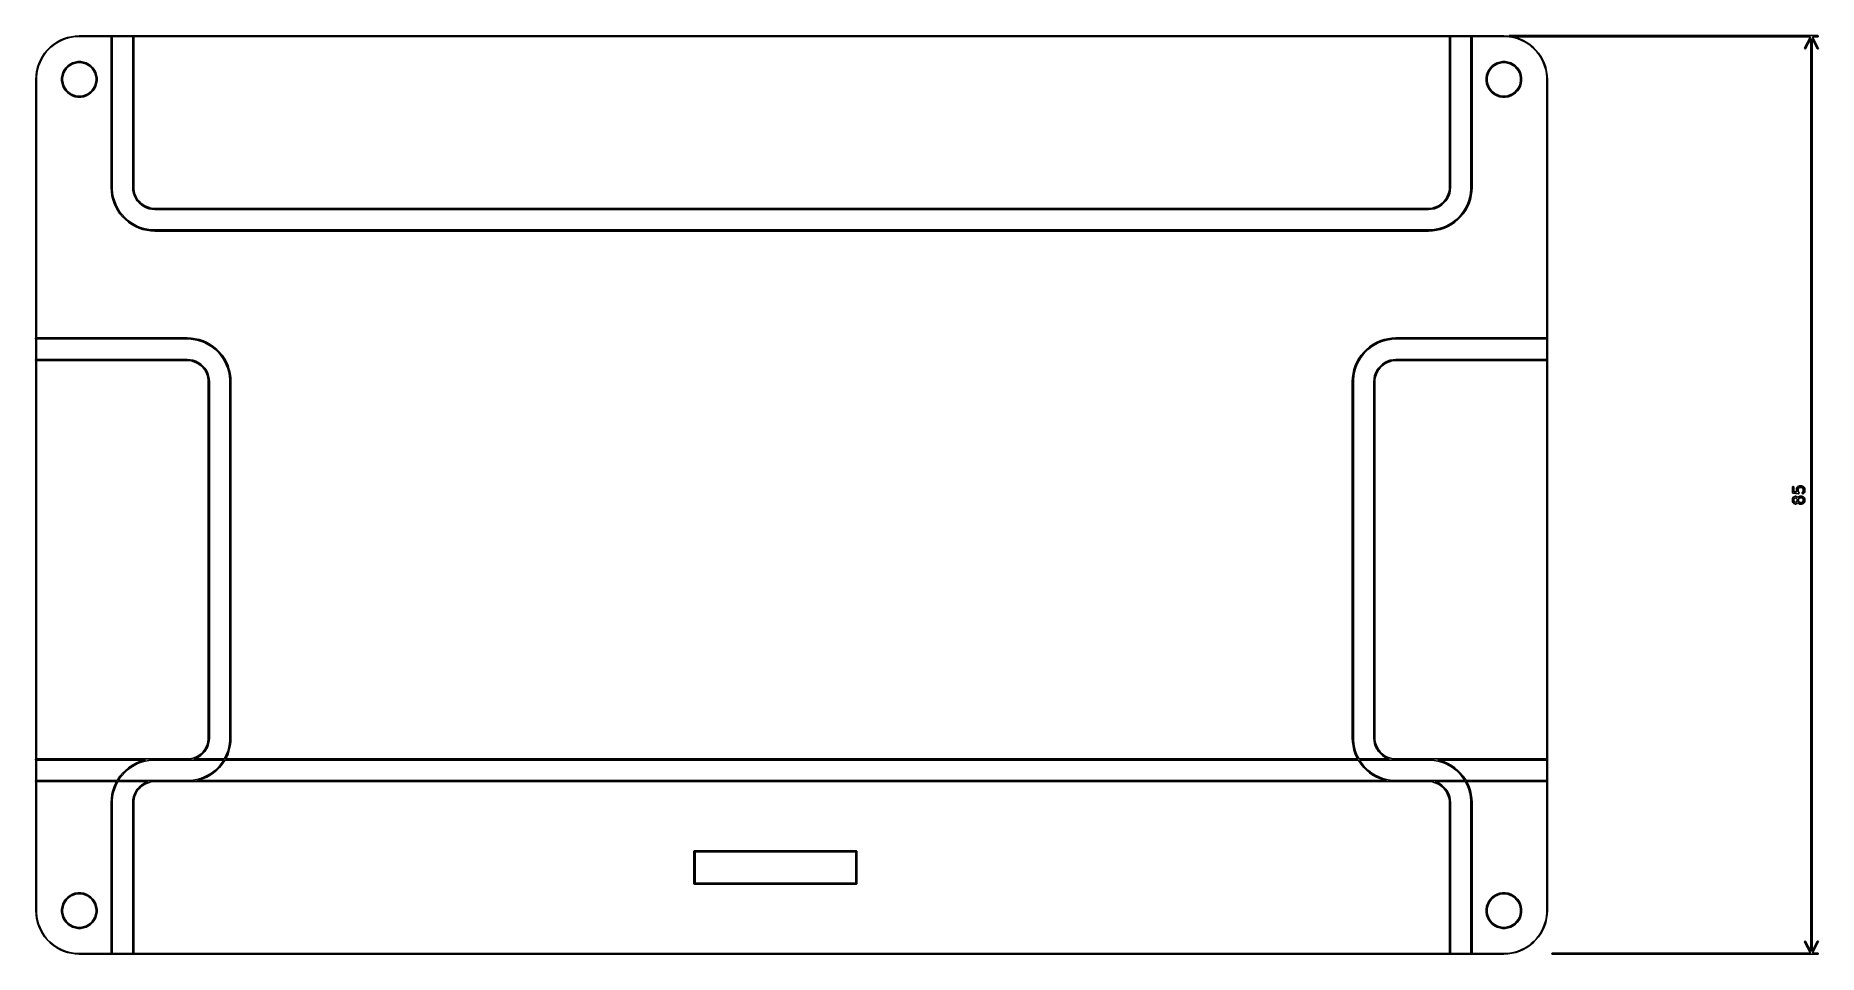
# Model space of a CAD drawing. Header units: inches. Extents: x 2.75 to 9.26, y -5.32 to -1.97.
import ezdxf

# ---------------------------------------------------------------- set-up
doc = ezdxf.new("R2010")
doc.units = ezdxf.units.IN
doc.header["$MEASUREMENT"] = 0
doc.layers.add('Edge.Cuts', color=254, linetype='CONTINUOUS', true_color=0xd0d2cd)
doc.layers.add('User.Drawings', color=9, linetype='CONTINUOUS', true_color=0xc2c2c2)

msp = doc.modelspace()

# ---------------------------------------------------------------- linework, layer by layer
at = {"layer": 'Edge.Cuts', "linetype": 'CONTINUOUS'}
for p, q in [((2.8026, -2.0152), (2.7929, -2.0259)), ((2.7963, -2.0192), (2.8066, -2.0089)), ((2.8133, -2.0055), (2.8026, -2.0152)), ((2.8066, -2.0089), (2.8179, -1.9995)), ((2.8248, -1.9967), (2.8133, -2.0055)), ((2.8179, -1.9995), (2.83, -1.9913)), ((2.8372, -1.9891), (2.8248, -1.9967)), ((2.83, -1.9913), (2.8428, -1.9841)), ((2.8501, -1.9827), (2.8372, -1.9891)), ((2.8428, -1.9841), (2.8561, -1.9782)), ((2.8636, -1.9774), (2.8501, -1.9827)), ((2.8561, -1.9782), (2.87, -1.9736)), ((2.8775, -1.9735), (2.8636, -1.9774)), ((2.87, -1.9736), (2.8843, -1.9702)), ((2.8917, -1.9708), (2.8775, -1.9735)), ((2.8843, -1.9702), (2.8988, -1.9682)), ((2.9062, -1.9695), (2.8917, -1.9708)), ((2.8988, -1.9682), (2.9134, -1.9675)), ((2.9134, -1.9695), (2.9062, -1.9695)), ((2.9134, -1.9675), (8.1102, -1.9675)), ((8.1102, -1.9695), (2.9134, -1.9695)), ((8.1102, -1.9675), (8.1249, -1.9682)), ((8.1175, -1.9695), (8.1102, -1.9695)), ((8.1319, -1.9708), (8.1175, -1.9695)), ((8.1249, -1.9682), (8.1394, -1.9702)), ((8.1461, -1.9735), (8.1319, -1.9708)), ((8.1394, -1.9702), (8.1536, -1.9736)), ((8.16, -1.9774), (8.1461, -1.9735)), ((8.1536, -1.9736), (8.1675, -1.9782)), ((8.1735, -1.9827), (8.16, -1.9774)), ((8.1675, -1.9782), (8.1809, -1.9841)), ((8.1865, -1.9891), (8.1735, -1.9827)), ((8.1809, -1.9841), (8.1937, -1.9913)), ((8.1988, -1.9967), (8.1865, -1.9891)), ((8.1937, -1.9913), (8.2057, -1.9995)), ((8.2103, -2.0055), (8.1988, -1.9967)), ((8.2057, -1.9995), (8.217, -2.0089)), ((8.221, -2.0152), (8.2103, -2.0055)), ((8.217, -2.0089), (8.2273, -2.0192)), ((8.2308, -2.0259), (8.221, -2.0152)), ((2.7648, -2.0762), (2.7609, -2.0901)), ((2.761, -2.0826), (2.7656, -2.0687)), ((2.7701, -2.0627), (2.7648, -2.0762)), ((2.7656, -2.0687), (2.7715, -2.0554)), ((2.7765, -2.0498), (2.7701, -2.0627)), ((2.7715, -2.0554), (2.7787, -2.0426)), ((2.7841, -2.0374), (2.7765, -2.0498)), ((2.7787, -2.0426), (2.7869, -2.0305)), ((2.7929, -2.0259), (2.7841, -2.0374)), ((2.7869, -2.0305), (2.7963, -2.0192)), ((2.864, -2.0838), (2.8712, -2.0766)), ((2.8736, -2.0794), (2.8668, -2.0862)), ((2.8712, -2.0766), (2.8794, -2.0706)), ((2.8814, -2.0738), (2.8736, -2.0794)), ((2.8794, -2.0706), (2.8885, -2.066)), ((2.89, -2.0694), (2.8814, -2.0738)), ((2.8885, -2.066), (2.8982, -2.0628)), ((2.8991, -2.0665), (2.89, -2.0694)), ((2.8982, -2.0628), (2.9083, -2.0612)), ((2.9086, -2.065), (2.8991, -2.0665)), ((2.9083, -2.0612), (2.9185, -2.0612)), ((2.9182, -2.065), (2.9086, -2.065)), ((2.9277, -2.0665), (2.9182, -2.065)), ((2.9185, -2.0612), (2.9286, -2.0628)), ((2.9368, -2.0694), (2.9277, -2.0665)), ((2.9286, -2.0628), (2.9382, -2.066)), ((2.9454, -2.0738), (2.9368, -2.0694)), ((2.9382, -2.066), (2.9473, -2.0706)), ((2.9531, -2.0794), (2.9454, -2.0738)), ((2.9473, -2.0706), (2.9556, -2.0766)), ((2.9599, -2.0862), (2.9531, -2.0794)), ((2.9556, -2.0766), (2.9628, -2.0838)), ((8.0608, -2.0838), (8.068, -2.0766)), ((8.0705, -2.0794), (8.0637, -2.0862)), ((8.068, -2.0766), (8.0763, -2.0706)), ((8.0783, -2.0738), (8.0705, -2.0794)), ((8.0763, -2.0706), (8.0854, -2.066)), ((8.0868, -2.0694), (8.0783, -2.0738)), ((8.0854, -2.066), (8.0951, -2.0628)), ((8.0959, -2.0665), (8.0868, -2.0694)), ((8.0951, -2.0628), (8.1051, -2.0612)), ((8.1054, -2.065), (8.0959, -2.0665)), ((8.1051, -2.0612), (8.1153, -2.0612)), ((8.115, -2.065), (8.1054, -2.065)), ((8.1245, -2.0665), (8.115, -2.065)), ((8.1153, -2.0612), (8.1254, -2.0628)), ((8.1337, -2.0694), (8.1245, -2.0665)), ((8.1254, -2.0628), (8.1351, -2.066)), ((8.1422, -2.0738), (8.1337, -2.0694)), ((8.1351, -2.066), (8.1442, -2.0706)), ((8.15, -2.0794), (8.1422, -2.0738)), ((8.1442, -2.0706), (8.1524, -2.0766)), ((8.1568, -2.0862), (8.15, -2.0794)), ((8.1524, -2.0766), (8.1596, -2.0838)), ((8.2273, -2.0192), (8.2367, -2.0305)), ((8.2395, -2.0374), (8.2308, -2.0259)), ((8.2367, -2.0305), (8.245, -2.0426)), ((8.2471, -2.0498), (8.2395, -2.0374)), ((8.245, -2.0426), (8.2521, -2.0554)), ((8.2536, -2.0627), (8.2471, -2.0498)), ((8.2521, -2.0554), (8.258, -2.0687)), ((8.2588, -2.0762), (8.2536, -2.0627)), ((8.258, -2.0687), (8.2627, -2.0826)), ((8.2627, -2.0901), (8.2588, -2.0762)), ((2.7549, -2.126), (2.7556, -2.1114)), ((2.7549, -5.1575), (2.7549, -2.126)), ((2.7556, -2.1114), (2.7576, -2.0969)), ((2.7582, -2.1043), (2.7569, -2.1187)), ((2.7569, -2.1187), (2.7569, -2.126)), ((2.7569, -2.126), (2.7569, -5.1575)), ((2.7576, -2.0969), (2.761, -2.0826)), ((2.7609, -2.0901), (2.7582, -2.1043)), ((2.8486, -2.1209), (2.8502, -2.1108)), ((2.8486, -2.1212), (2.8486, -2.1209)), ((2.8486, -2.1311), (2.8486, -2.1212)), ((2.8502, -2.1411), (2.8486, -2.1311)), ((2.8502, -2.1108), (2.8534, -2.1011)), ((2.8534, -2.1508), (2.8502, -2.1411)), ((2.8539, -2.1117), (2.8524, -2.1212)), ((2.8524, -2.1212), (2.8524, -2.1308)), ((2.8524, -2.1308), (2.8539, -2.1403)), ((2.8534, -2.1011), (2.858, -2.092)), ((2.8568, -2.1026), (2.8539, -2.1117)), ((2.8539, -2.1403), (2.8568, -2.1494)), ((2.8612, -2.094), (2.8568, -2.1026)), ((2.858, -2.092), (2.864, -2.0838)), ((2.8668, -2.0862), (2.8612, -2.094)), ((2.9656, -2.094), (2.9599, -2.0862)), ((2.9628, -2.0838), (2.9688, -2.092)), ((2.9699, -2.1026), (2.9656, -2.094)), ((2.9688, -2.092), (2.9734, -2.1011)), ((2.9729, -2.1117), (2.9699, -2.1026)), ((2.9699, -2.1494), (2.9729, -2.1403)), ((2.9744, -2.1212), (2.9729, -2.1117)), ((2.9729, -2.1403), (2.9744, -2.1308)), ((2.9734, -2.1011), (2.9766, -2.1108)), ((2.9766, -2.1411), (2.9734, -2.1508)), ((2.9744, -2.1308), (2.9744, -2.1212)), ((2.9766, -2.1108), (2.9781, -2.1209)), ((2.9781, -2.1311), (2.9766, -2.1411)), ((2.9781, -2.1209), (2.9781, -2.1311)), ((8.0455, -2.1209), (8.0471, -2.1108)), ((8.0455, -2.1212), (8.0455, -2.1209)), ((8.0455, -2.1311), (8.0455, -2.1212)), ((8.0471, -2.1411), (8.0455, -2.1311)), ((8.0471, -2.1108), (8.0502, -2.1011)), ((8.0502, -2.1508), (8.0471, -2.1411)), ((8.0507, -2.1117), (8.0492, -2.1212)), ((8.0492, -2.1212), (8.0492, -2.1308)), ((8.0492, -2.1308), (8.0507, -2.1403)), ((8.0502, -2.1011), (8.0548, -2.092)), ((8.0537, -2.1026), (8.0507, -2.1117)), ((8.0507, -2.1403), (8.0537, -2.1494)), ((8.058, -2.094), (8.0537, -2.1026)), ((8.0548, -2.092), (8.0608, -2.0838)), ((8.0637, -2.0862), (8.058, -2.094)), ((8.1624, -2.094), (8.1568, -2.0862)), ((8.1596, -2.0838), (8.1656, -2.092)), ((8.1668, -2.1026), (8.1624, -2.094)), ((8.1656, -2.092), (8.1703, -2.1011)), ((8.1698, -2.1117), (8.1668, -2.1026)), ((8.1668, -2.1494), (8.1698, -2.1403)), ((8.1713, -2.1212), (8.1698, -2.1117)), ((8.1698, -2.1403), (8.1713, -2.1308)), ((8.1703, -2.1011), (8.1734, -2.1108)), ((8.1734, -2.1411), (8.1703, -2.1508)), ((8.1713, -2.1308), (8.1713, -2.1212)), ((8.1734, -2.1108), (8.175, -2.1209)), ((8.175, -2.1311), (8.1734, -2.1411)), ((8.175, -2.1209), (8.175, -2.1311)), ((8.2627, -2.0826), (8.266, -2.0969)), ((8.2654, -2.1043), (8.2627, -2.0901)), ((8.2667, -2.1187), (8.2654, -2.1043)), ((8.266, -2.0969), (8.268, -2.1114)), ((8.2667, -2.126), (8.2667, -2.1187)), ((8.2667, -5.1575), (8.2667, -2.126)), ((8.268, -2.1114), (8.2687, -2.126)), ((8.2687, -2.126), (8.2687, -5.1575)), ((2.858, -2.1599), (2.8534, -2.1508)), ((2.8568, -2.1494), (2.8612, -2.158)), ((2.864, -2.1682), (2.858, -2.1599)), ((2.8612, -2.158), (2.8668, -2.1657)), ((2.8712, -2.1754), (2.864, -2.1682)), ((2.8668, -2.1657), (2.8736, -2.1725)), ((2.8794, -2.1814), (2.8712, -2.1754)), ((2.8736, -2.1725), (2.8814, -2.1782)), ((2.8885, -2.186), (2.8794, -2.1814)), ((2.8814, -2.1782), (2.89, -2.1825)), ((2.8982, -2.1892), (2.8885, -2.186)), ((2.89, -2.1825), (2.8991, -2.1855)), ((2.9083, -2.1907), (2.8982, -2.1892)), ((2.8991, -2.1855), (2.9086, -2.187)), ((2.9185, -2.1907), (2.9083, -2.1907)), ((2.9086, -2.187), (2.9182, -2.187)), ((2.9182, -2.187), (2.9277, -2.1855)), ((2.9286, -2.1892), (2.9185, -2.1907)), ((2.9277, -2.1855), (2.9368, -2.1825)), ((2.9382, -2.186), (2.9286, -2.1892)), ((2.9368, -2.1825), (2.9454, -2.1782)), ((2.9473, -2.1814), (2.9382, -2.186)), ((2.9454, -2.1782), (2.9531, -2.1725)), ((2.9556, -2.1754), (2.9473, -2.1814)), ((2.9531, -2.1725), (2.9599, -2.1657)), ((2.9628, -2.1682), (2.9556, -2.1754)), ((2.9599, -2.1657), (2.9656, -2.158)), ((2.9688, -2.1599), (2.9628, -2.1682)), ((2.9656, -2.158), (2.9699, -2.1494)), ((2.9734, -2.1508), (2.9688, -2.1599)), ((8.0548, -2.1599), (8.0502, -2.1508)), ((8.0537, -2.1494), (8.058, -2.158)), ((8.0608, -2.1682), (8.0548, -2.1599)), ((8.058, -2.158), (8.0637, -2.1657)), ((8.068, -2.1754), (8.0608, -2.1682)), ((8.0637, -2.1657), (8.0705, -2.1725)), ((8.0763, -2.1814), (8.068, -2.1754)), ((8.0705, -2.1725), (8.0783, -2.1782)), ((8.0854, -2.186), (8.0763, -2.1814)), ((8.0783, -2.1782), (8.0868, -2.1825)), ((8.0951, -2.1892), (8.0854, -2.186)), ((8.0868, -2.1825), (8.0959, -2.1855)), ((8.1051, -2.1907), (8.0951, -2.1892)), ((8.0959, -2.1855), (8.1054, -2.187)), ((8.1153, -2.1907), (8.1051, -2.1907)), ((8.1054, -2.187), (8.115, -2.187)), ((8.115, -2.187), (8.1245, -2.1855)), ((8.1254, -2.1892), (8.1153, -2.1907)), ((8.1245, -2.1855), (8.1337, -2.1825)), ((8.1351, -2.186), (8.1254, -2.1892)), ((8.1337, -2.1825), (8.1422, -2.1782)), ((8.1442, -2.1814), (8.1351, -2.186)), ((8.1422, -2.1782), (8.15, -2.1725)), ((8.1524, -2.1754), (8.1442, -2.1814)), ((8.15, -2.1725), (8.1568, -2.1657)), ((8.1596, -2.1682), (8.1524, -2.1754)), ((8.1568, -2.1657), (8.1624, -2.158)), ((8.1656, -2.1599), (8.1596, -2.1682)), ((8.1624, -2.158), (8.1668, -2.1494)), ((8.1703, -2.1508), (8.1656, -2.1599)), ((2.8502, -5.1423), (2.8534, -5.1326)), ((2.8534, -5.1326), (2.858, -5.1235)), ((2.8568, -5.1341), (2.8539, -5.1432)), ((2.8612, -5.1255), (2.8568, -5.1341)), ((2.858, -5.1235), (2.864, -5.1153)), ((2.8668, -5.1177), (2.8612, -5.1255)), ((2.864, -5.1153), (2.8712, -5.1081)), ((2.8736, -5.1109), (2.8668, -5.1177)), ((2.8712, -5.1081), (2.8794, -5.1021)), ((2.8814, -5.1053), (2.8736, -5.1109)), ((2.8794, -5.1021), (2.8885, -5.0975)), ((2.89, -5.1009), (2.8814, -5.1053)), ((2.8885, -5.0975), (2.8982, -5.0943)), ((2.8991, -5.098), (2.89, -5.1009)), ((2.8982, -5.0943), (2.9083, -5.0927)), ((2.9086, -5.0965), (2.8991, -5.098)), ((2.9083, -5.0927), (2.9185, -5.0927)), ((2.9182, -5.0965), (2.9086, -5.0965)), ((2.9277, -5.098), (2.9182, -5.0965)), ((2.9185, -5.0927), (2.9286, -5.0943)), ((2.9368, -5.1009), (2.9277, -5.098)), ((2.9286, -5.0943), (2.9382, -5.0975)), ((2.9454, -5.1053), (2.9368, -5.1009)), ((2.9382, -5.0975), (2.9473, -5.1021)), ((2.9531, -5.1109), (2.9454, -5.1053)), ((2.9473, -5.1021), (2.9556, -5.1081)), ((2.9599, -5.1177), (2.9531, -5.1109)), ((2.9556, -5.1081), (2.9628, -5.1153)), ((2.9656, -5.1255), (2.9599, -5.1177)), ((2.9628, -5.1153), (2.9688, -5.1235)), ((2.9699, -5.1341), (2.9656, -5.1255)), ((2.9688, -5.1235), (2.9734, -5.1326)), ((2.9729, -5.1432), (2.9699, -5.1341)), ((2.9734, -5.1326), (2.9766, -5.1423)), ((8.0471, -5.1423), (8.0502, -5.1326)), ((8.0502, -5.1326), (8.0548, -5.1235)), ((8.0537, -5.1341), (8.0507, -5.1432)), ((8.058, -5.1255), (8.0537, -5.1341)), ((8.0548, -5.1235), (8.0608, -5.1153)), ((8.0637, -5.1177), (8.058, -5.1255)), ((8.0608, -5.1153), (8.068, -5.1081)), ((8.0705, -5.1109), (8.0637, -5.1177)), ((8.068, -5.1081), (8.0763, -5.1021)), ((8.0783, -5.1053), (8.0705, -5.1109)), ((8.0763, -5.1021), (8.0854, -5.0975)), ((8.0868, -5.1009), (8.0783, -5.1053)), ((8.0854, -5.0975), (8.0951, -5.0943)), ((8.0959, -5.098), (8.0868, -5.1009)), ((8.0951, -5.0943), (8.1051, -5.0927)), ((8.1054, -5.0965), (8.0959, -5.098)), ((8.1051, -5.0927), (8.1153, -5.0927)), ((8.115, -5.0965), (8.1054, -5.0965)), ((8.1245, -5.098), (8.115, -5.0965)), ((8.1153, -5.0927), (8.1254, -5.0943)), ((8.1337, -5.1009), (8.1245, -5.098)), ((8.1254, -5.0943), (8.1351, -5.0975)), ((8.1422, -5.1053), (8.1337, -5.1009)), ((8.1351, -5.0975), (8.1442, -5.1021)), ((8.15, -5.1109), (8.1422, -5.1053)), ((8.1442, -5.1021), (8.1524, -5.1081)), ((8.1568, -5.1177), (8.15, -5.1109)), ((8.1524, -5.1081), (8.1596, -5.1153)), ((8.1624, -5.1255), (8.1568, -5.1177)), ((8.1596, -5.1153), (8.1656, -5.1235)), ((8.1668, -5.1341), (8.1624, -5.1255)), ((8.1656, -5.1235), (8.1703, -5.1326)), ((8.1698, -5.1432), (8.1668, -5.1341)), ((8.1703, -5.1326), (8.1734, -5.1423)), ((2.7556, -5.1721), (2.7549, -5.1575)), ((2.7576, -5.1866), (2.7556, -5.1721)), ((2.7569, -5.1575), (2.7569, -5.1647)), ((2.7569, -5.1647), (2.7582, -5.1791)), ((2.761, -5.2008), (2.7576, -5.1866)), ((2.7582, -5.1791), (2.7609, -5.1933)), ((2.7609, -5.1933), (2.7648, -5.2073)), ((2.7656, -5.2147), (2.761, -5.2008)), ((2.8486, -5.1524), (2.8502, -5.1423)), ((2.8486, -5.1527), (2.8486, -5.1524)), ((2.8486, -5.1626), (2.8486, -5.1527)), ((2.8502, -5.1726), (2.8486, -5.1626)), ((2.8534, -5.1823), (2.8502, -5.1726)), ((2.8539, -5.1432), (2.8524, -5.1527)), ((2.8524, -5.1527), (2.8524, -5.1623)), ((2.8524, -5.1623), (2.8539, -5.1718)), ((2.858, -5.1914), (2.8534, -5.1823)), ((2.8539, -5.1718), (2.8568, -5.1809)), ((2.8568, -5.1809), (2.8612, -5.1895)), ((2.864, -5.1997), (2.858, -5.1914)), ((2.8612, -5.1895), (2.8668, -5.1972)), ((2.8712, -5.2069), (2.864, -5.1997)), ((2.8668, -5.1972), (2.8736, -5.204)), ((2.9531, -5.204), (2.9599, -5.1972)), ((2.9628, -5.1997), (2.9556, -5.2069)), ((2.9599, -5.1972), (2.9656, -5.1895)), ((2.9688, -5.1914), (2.9628, -5.1997)), ((2.9656, -5.1895), (2.9699, -5.1809)), ((2.9734, -5.1823), (2.9688, -5.1914)), ((2.9699, -5.1809), (2.9729, -5.1718)), ((2.9744, -5.1527), (2.9729, -5.1432)), ((2.9729, -5.1718), (2.9744, -5.1623)), ((2.9766, -5.1726), (2.9734, -5.1823)), ((2.9744, -5.1623), (2.9744, -5.1527)), ((2.9766, -5.1423), (2.9781, -5.1524)), ((2.9781, -5.1626), (2.9766, -5.1726)), ((2.9781, -5.1524), (2.9781, -5.1626)), ((8.0455, -5.1524), (8.0471, -5.1423)), ((8.0455, -5.1527), (8.0455, -5.1524)), ((8.0455, -5.1626), (8.0455, -5.1527)), ((8.0471, -5.1726), (8.0455, -5.1626)), ((8.0502, -5.1823), (8.0471, -5.1726)), ((8.0507, -5.1432), (8.0492, -5.1527)), ((8.0492, -5.1527), (8.0492, -5.1623)), ((8.0492, -5.1623), (8.0507, -5.1718)), ((8.0548, -5.1914), (8.0502, -5.1823)), ((8.0507, -5.1718), (8.0537, -5.1809)), ((8.0537, -5.1809), (8.058, -5.1895)), ((8.0608, -5.1997), (8.0548, -5.1914)), ((8.058, -5.1895), (8.0637, -5.1972)), ((8.068, -5.2069), (8.0608, -5.1997)), ((8.0637, -5.1972), (8.0705, -5.204)), ((8.15, -5.204), (8.1568, -5.1972)), ((8.1596, -5.1997), (8.1524, -5.2069)), ((8.1568, -5.1972), (8.1624, -5.1895)), ((8.1656, -5.1914), (8.1596, -5.1997)), ((8.1624, -5.1895), (8.1668, -5.1809)), ((8.1703, -5.1823), (8.1656, -5.1914)), ((8.1668, -5.1809), (8.1698, -5.1718)), ((8.1713, -5.1527), (8.1698, -5.1432)), ((8.1698, -5.1718), (8.1713, -5.1623)), ((8.1734, -5.1726), (8.1703, -5.1823)), ((8.1713, -5.1623), (8.1713, -5.1527)), ((8.1734, -5.1423), (8.175, -5.1524)), ((8.175, -5.1626), (8.1734, -5.1726)), ((8.175, -5.1524), (8.175, -5.1626)), ((8.2627, -5.2008), (8.258, -5.2147)), ((8.2588, -5.2073), (8.2627, -5.1933)), ((8.2627, -5.1933), (8.2654, -5.1791)), ((8.266, -5.1866), (8.2627, -5.2008)), ((8.2654, -5.1791), (8.2667, -5.1647)), ((8.268, -5.1721), (8.266, -5.1866)), ((8.2667, -5.1647), (8.2667, -5.1575)), ((8.2687, -5.1575), (8.268, -5.1721)), ((2.7648, -5.2073), (2.7701, -5.2208)), ((2.7715, -5.2281), (2.7656, -5.2147)), ((2.7701, -5.2208), (2.7765, -5.2337)), ((2.7787, -5.2409), (2.7715, -5.2281)), ((2.7765, -5.2337), (2.7841, -5.246)), ((2.7869, -5.253), (2.7787, -5.2409)), ((2.7841, -5.246), (2.7929, -5.2576)), ((2.7963, -5.2642), (2.7869, -5.253)), ((2.7929, -5.2576), (2.8026, -5.2683)), ((2.8066, -5.2746), (2.7963, -5.2642)), ((2.8794, -5.2129), (2.8712, -5.2069)), ((2.8736, -5.204), (2.8814, -5.2097)), ((2.8885, -5.2175), (2.8794, -5.2129)), ((2.8814, -5.2097), (2.89, -5.214)), ((2.8982, -5.2206), (2.8885, -5.2175)), ((2.89, -5.214), (2.8991, -5.217)), ((2.9083, -5.2222), (2.8982, -5.2206)), ((2.8991, -5.217), (2.9086, -5.2185)), ((2.9185, -5.2222), (2.9083, -5.2222)), ((2.9086, -5.2185), (2.9182, -5.2185)), ((2.9182, -5.2185), (2.9277, -5.217)), ((2.9286, -5.2206), (2.9185, -5.2222)), ((2.9277, -5.217), (2.9368, -5.214)), ((2.9382, -5.2175), (2.9286, -5.2206)), ((2.9368, -5.214), (2.9454, -5.2097)), ((2.9473, -5.2129), (2.9382, -5.2175)), ((2.9454, -5.2097), (2.9531, -5.204)), ((2.9556, -5.2069), (2.9473, -5.2129)), ((8.0763, -5.2129), (8.068, -5.2069)), ((8.0705, -5.204), (8.0783, -5.2097)), ((8.0854, -5.2175), (8.0763, -5.2129)), ((8.0783, -5.2097), (8.0868, -5.214)), ((8.0951, -5.2206), (8.0854, -5.2175)), ((8.0868, -5.214), (8.0959, -5.217)), ((8.1051, -5.2222), (8.0951, -5.2206)), ((8.0959, -5.217), (8.1054, -5.2185)), ((8.1153, -5.2222), (8.1051, -5.2222)), ((8.1054, -5.2185), (8.115, -5.2185)), ((8.115, -5.2185), (8.1245, -5.217)), ((8.1254, -5.2206), (8.1153, -5.2222)), ((8.1245, -5.217), (8.1337, -5.214)), ((8.1351, -5.2175), (8.1254, -5.2206)), ((8.1337, -5.214), (8.1422, -5.2097)), ((8.1442, -5.2129), (8.1351, -5.2175)), ((8.1422, -5.2097), (8.15, -5.204)), ((8.1524, -5.2069), (8.1442, -5.2129)), ((8.2273, -5.2642), (8.217, -5.2746)), ((8.221, -5.2683), (8.2308, -5.2576)), ((8.2367, -5.253), (8.2273, -5.2642)), ((8.2308, -5.2576), (8.2395, -5.246)), ((8.245, -5.2409), (8.2367, -5.253)), ((8.2395, -5.246), (8.2471, -5.2337)), ((8.2521, -5.2281), (8.245, -5.2409)), ((8.2471, -5.2337), (8.2536, -5.2208)), ((8.258, -5.2147), (8.2521, -5.2281)), ((8.2536, -5.2208), (8.2588, -5.2073)), ((2.8026, -5.2683), (2.8133, -5.278)), ((2.8179, -5.2839), (2.8066, -5.2746)), ((2.8133, -5.278), (2.8248, -5.2867)), ((2.83, -5.2922), (2.8179, -5.2839)), ((2.8248, -5.2867), (2.8372, -5.2943)), ((2.8428, -5.2993), (2.83, -5.2922)), ((2.8372, -5.2943), (2.8501, -5.3008)), ((2.8561, -5.3052), (2.8428, -5.2993)), ((2.8501, -5.3008), (2.8636, -5.306)), ((2.87, -5.3099), (2.8561, -5.3052)), ((2.8636, -5.306), (2.8775, -5.31)), ((2.8843, -5.3132), (2.87, -5.3099)), ((2.8775, -5.31), (2.8917, -5.3126)), ((2.8988, -5.3153), (2.8843, -5.3132)), ((2.8917, -5.3126), (2.9062, -5.314)), ((2.9134, -5.3159), (2.8988, -5.3153)), ((2.9062, -5.314), (2.9134, -5.314)), ((2.9134, -5.314), (8.1102, -5.314)), ((8.1102, -5.3159), (2.9134, -5.3159)), ((8.1102, -5.314), (8.1175, -5.314)), ((8.1249, -5.3153), (8.1102, -5.3159)), ((8.1175, -5.314), (8.1319, -5.3126)), ((8.1394, -5.3132), (8.1249, -5.3153)), ((8.1319, -5.3126), (8.1461, -5.31)), ((8.1536, -5.3099), (8.1394, -5.3132)), ((8.1461, -5.31), (8.16, -5.306)), ((8.1675, -5.3052), (8.1536, -5.3099)), ((8.16, -5.306), (8.1735, -5.3008)), ((8.1809, -5.2993), (8.1675, -5.3052)), ((8.1735, -5.3008), (8.1865, -5.2943)), ((8.1937, -5.2922), (8.1809, -5.2993)), ((8.1865, -5.2943), (8.1988, -5.2867)), ((8.2057, -5.2839), (8.1937, -5.2922)), ((8.1988, -5.2867), (8.2103, -5.278)), ((8.217, -5.2746), (8.2057, -5.2839)), ((8.2103, -5.278), (8.221, -5.2683))]:
    msp.add_line(p, q, dxfattribs=at)
at = {"layer": 'User.Drawings', "linetype": 'CONTINUOUS'}
for p, q in [((3.0295, -1.9685), (3.0297, -1.9678)), ((3.0295, -2.5197), (3.0295, -1.9685)), ((3.0297, -1.9678), (3.0307, -1.9667)), ((3.0307, -1.9667), (3.0322, -1.9667)), ((3.0322, -1.9667), (3.0333, -1.9678)), ((3.0333, -1.9678), (3.0335, -1.9685)), ((3.0335, -1.9685), (3.0335, -2.5197)), ((3.1083, -1.9685), (3.1084, -1.9678)), ((3.1083, -2.5197), (3.1083, -1.9685)), ((3.1084, -1.9678), (3.1095, -1.9667)), ((3.1095, -1.9667), (3.111, -1.9667)), ((3.111, -1.9667), (3.1121, -1.9678)), ((3.1121, -1.9678), (3.1122, -1.9685)), ((3.1122, -1.9685), (3.1122, -2.5197)), ((7.9114, -1.9685), (7.9116, -1.9678)), ((7.9114, -2.5197), (7.9114, -1.9685)), ((7.9116, -1.9678), (7.9126, -1.9667)), ((7.9126, -1.9667), (7.9141, -1.9667)), ((7.9141, -1.9667), (7.9152, -1.9678)), ((7.9152, -1.9678), (7.9154, -1.9685)), ((7.9154, -1.9685), (7.9154, -2.5197)), ((7.9902, -1.9685), (7.9903, -1.9678)), ((7.9902, -2.5197), (7.9902, -1.9685)), ((7.9903, -1.9678), (7.9914, -1.9667)), ((7.9914, -1.9667), (7.9929, -1.9667)), ((7.9929, -1.9667), (7.9939, -1.9678)), ((7.9939, -1.9678), (7.9941, -1.9685)), ((7.9941, -1.9685), (7.9941, -2.5197)), ((8.1281, -1.9678), (8.1292, -1.9667)), ((8.1281, -1.9693), (8.1281, -1.9678)), ((8.1292, -1.9703), (8.1281, -1.9693)), ((8.1292, -1.9667), (8.1299, -1.9665)), ((8.1299, -1.9705), (8.1292, -1.9703)), ((8.1299, -1.9665), (9.2554, -1.9665)), ((9.229, -1.9705), (8.1299, -1.9705)), ((9.2072, -2.0127), (9.2074, -2.0119)), ((9.2077, -2.0141), (9.2072, -2.0127)), ((9.2074, -2.0119), (9.229, -1.9705)), ((9.209, -2.0148), (9.2077, -2.0141)), ((9.2105, -2.0144), (9.209, -2.0148)), ((9.2109, -2.0138), (9.2105, -2.0144)), ((9.2303, -1.9765), (9.2109, -2.0138)), ((9.2303, -5.3069), (9.2303, -1.9765)), ((9.2536, -2.0138), (9.2343, -1.9765)), ((9.2343, -1.9765), (9.2343, -5.3069)), ((9.2554, -1.9705), (9.2355, -1.9705)), ((9.2355, -1.9705), (9.2571, -2.0119)), ((9.2541, -2.0144), (9.2536, -2.0138)), ((9.2555, -2.0148), (9.2541, -2.0144)), ((9.2554, -1.9665), (9.2561, -1.9667)), ((9.2561, -1.9703), (9.2554, -1.9705)), ((9.2569, -2.0141), (9.2555, -2.0148)), ((9.2561, -1.9667), (9.2572, -1.9678)), ((9.2572, -1.9693), (9.2561, -1.9703)), ((9.2573, -2.0127), (9.2569, -2.0141)), ((9.2571, -2.0119), (9.2573, -2.0127)), ((9.2572, -1.9678), (9.2572, -1.9693)), ((3.0302, -2.5344), (3.0295, -2.5197)), ((3.0322, -2.549), (3.0302, -2.5344)), ((3.0335, -2.5197), (3.0335, -2.5269)), ((3.0335, -2.5269), (3.0348, -2.5412)), ((3.109, -2.5302), (3.1083, -2.5197)), ((3.111, -2.5406), (3.109, -2.5302)), ((3.1122, -2.5197), (3.1122, -2.5247)), ((3.1122, -2.5247), (3.1135, -2.5347)), ((3.1135, -2.5347), (3.1161, -2.5444)), ((7.9075, -2.5444), (7.9101, -2.5347)), ((7.9101, -2.5347), (7.9114, -2.5247)), ((7.9114, -2.5247), (7.9114, -2.5197)), ((7.9114, -2.5197), (7.9114, -2.5197)), ((7.9147, -2.5302), (7.9126, -2.5406)), ((7.9154, -2.5197), (7.9147, -2.5302)), ((7.9154, -2.5197), (7.9154, -2.5197)), ((7.9888, -2.5412), (7.9902, -2.5269)), ((7.9902, -2.5269), (7.9902, -2.5197)), ((7.9934, -2.5344), (7.9914, -2.549)), ((7.9941, -2.5197), (7.9934, -2.5344)), ((3.0356, -2.5633), (3.0322, -2.549)), ((3.0348, -2.5412), (3.0374, -2.5553)), ((3.0403, -2.5773), (3.0356, -2.5633)), ((3.0374, -2.5553), (3.0414, -2.5692)), ((3.0462, -2.5908), (3.0403, -2.5773)), ((3.0414, -2.5692), (3.0466, -2.5826)), ((3.0534, -2.6036), (3.0462, -2.5908)), ((3.0466, -2.5826), (3.053, -2.5954)), ((3.053, -2.5954), (3.0605, -2.6077)), ((3.1144, -2.5506), (3.111, -2.5406)), ((3.1191, -2.56), (3.1144, -2.5506)), ((3.1161, -2.5444), (3.12, -2.5537)), ((3.1249, -2.5688), (3.1191, -2.56)), ((3.12, -2.5537), (3.125, -2.5624)), ((3.1319, -2.5768), (3.1249, -2.5688)), ((3.125, -2.5624), (3.1311, -2.5704)), ((3.1311, -2.5704), (3.1382, -2.5775)), ((3.1398, -2.5837), (3.1319, -2.5768)), ((3.1382, -2.5775), (3.1462, -2.5837)), ((3.1486, -2.5896), (3.1398, -2.5837)), ((3.1462, -2.5837), (3.1549, -2.5887)), ((3.1581, -2.5943), (3.1486, -2.5896)), ((3.1549, -2.5887), (3.1642, -2.5925)), ((3.1681, -2.5976), (3.1581, -2.5943)), ((3.1642, -2.5925), (3.174, -2.5951)), ((3.1784, -2.5997), (3.1681, -2.5976)), ((3.174, -2.5951), (3.1839, -2.5965)), ((3.189, -2.6004), (3.1784, -2.5997)), ((3.1839, -2.5965), (3.189, -2.5965)), ((3.189, -2.5965), (7.8346, -2.5965)), ((7.8346, -2.6004), (3.189, -2.6004)), ((7.8346, -2.5965), (7.8397, -2.5965)), ((7.8452, -2.5997), (7.8346, -2.6004)), ((7.8397, -2.5965), (7.8497, -2.5951)), ((7.8555, -2.5976), (7.8452, -2.5997)), ((7.8497, -2.5951), (7.8594, -2.5925)), ((7.8655, -2.5943), (7.8555, -2.5976)), ((7.8594, -2.5925), (7.8687, -2.5887)), ((7.875, -2.5896), (7.8655, -2.5943)), ((7.8687, -2.5887), (7.8774, -2.5837)), ((7.8838, -2.5837), (7.875, -2.5896)), ((7.8774, -2.5837), (7.8854, -2.5775)), ((7.8917, -2.5768), (7.8838, -2.5837)), ((7.8854, -2.5775), (7.8925, -2.5704)), ((7.8987, -2.5688), (7.8917, -2.5768)), ((7.8925, -2.5704), (7.8986, -2.5624)), ((7.8986, -2.5624), (7.9036, -2.5537)), ((7.9045, -2.56), (7.8987, -2.5688)), ((7.9036, -2.5537), (7.9075, -2.5444)), ((7.9092, -2.5506), (7.9045, -2.56)), ((7.9126, -2.5406), (7.9092, -2.5506)), ((7.9631, -2.6077), (7.9706, -2.5954)), ((7.9774, -2.5908), (7.9702, -2.6036)), ((7.9706, -2.5954), (7.9771, -2.5826)), ((7.9771, -2.5826), (7.9823, -2.5692)), ((7.9833, -2.5773), (7.9774, -2.5908)), ((7.9823, -2.5692), (7.9862, -2.5553)), ((7.988, -2.5633), (7.9833, -2.5773)), ((7.9862, -2.5553), (7.9888, -2.5412)), ((7.9914, -2.549), (7.988, -2.5633)), ((3.0617, -2.6158), (3.0534, -2.6036)), ((3.0605, -2.6077), (3.0692, -2.6191)), ((3.0711, -2.6271), (3.0617, -2.6158)), ((3.0692, -2.6191), (3.0789, -2.6298)), ((3.0816, -2.6375), (3.0711, -2.6271)), ((3.0789, -2.6298), (3.0895, -2.6395)), ((3.0929, -2.6469), (3.0816, -2.6375)), ((3.0895, -2.6395), (3.101, -2.6481)), ((3.105, -2.6553), (3.0929, -2.6469)), ((3.101, -2.6481), (3.1132, -2.6557)), ((3.1179, -2.6624), (3.105, -2.6553)), ((3.1132, -2.6557), (3.1261, -2.6621)), ((3.1314, -2.6684), (3.1179, -2.6624)), ((3.1261, -2.6621), (3.1395, -2.6673)), ((7.8841, -2.6673), (7.8975, -2.6621)), ((7.9057, -2.6624), (7.8922, -2.6684)), ((7.8975, -2.6621), (7.9104, -2.6557)), ((7.9186, -2.6553), (7.9057, -2.6624)), ((7.9104, -2.6557), (7.9226, -2.6481)), ((7.9307, -2.6469), (7.9186, -2.6553)), ((7.9226, -2.6481), (7.9341, -2.6395)), ((7.9421, -2.6375), (7.9307, -2.6469)), ((7.9341, -2.6395), (7.9447, -2.6298)), ((7.9525, -2.6271), (7.9421, -2.6375)), ((7.9447, -2.6298), (7.9544, -2.6191)), ((7.9619, -2.6158), (7.9525, -2.6271)), ((7.9544, -2.6191), (7.9631, -2.6077)), ((7.9702, -2.6036), (7.9619, -2.6158)), ((3.1453, -2.673), (3.1314, -2.6684)), ((3.1395, -2.6673), (3.1533, -2.6712)), ((3.1597, -2.6764), (3.1453, -2.673)), ((3.1533, -2.6712), (3.1675, -2.6739)), ((3.1743, -2.6785), (3.1597, -2.6764)), ((3.1675, -2.6739), (3.1818, -2.6752)), ((3.189, -2.6791), (3.1743, -2.6785)), ((3.1818, -2.6752), (3.189, -2.6752)), ((3.189, -2.6752), (7.8346, -2.6752)), ((7.8346, -2.6791), (3.189, -2.6791)), ((7.8346, -2.6752), (7.8418, -2.6752)), ((7.8494, -2.6785), (7.8346, -2.6791)), ((7.8418, -2.6752), (7.8562, -2.6739)), ((7.8639, -2.6764), (7.8494, -2.6785)), ((7.8562, -2.6739), (7.8703, -2.6712)), ((7.8783, -2.673), (7.8639, -2.6764)), ((7.8703, -2.6712), (7.8841, -2.6673)), ((7.8922, -2.6684), (7.8783, -2.673)), ((2.7541, -3.0701), (2.7552, -3.069)), ((2.7541, -3.0716), (2.7541, -3.0701)), ((2.7552, -3.0727), (2.7541, -3.0716)), ((2.7552, -3.069), (2.7559, -3.0689)), ((2.7559, -3.0728), (2.7552, -3.0727)), ((2.7559, -3.0689), (3.3071, -3.0689)), ((3.3071, -3.0728), (2.7559, -3.0728)), ((3.3071, -3.0689), (3.3218, -3.0696)), ((3.3143, -3.0728), (3.3071, -3.0728)), ((3.3286, -3.0742), (3.3143, -3.0728)), ((3.3218, -3.0696), (3.3364, -3.0716)), ((3.3427, -3.0768), (3.3286, -3.0742)), ((3.3364, -3.0716), (3.3507, -3.075)), ((3.3566, -3.0807), (3.3427, -3.0768)), ((3.3507, -3.075), (3.3647, -3.0797)), ((3.37, -3.0859), (3.3566, -3.0807)), ((3.3647, -3.0797), (3.3782, -3.0856)), ((3.3828, -3.0923), (3.37, -3.0859)), ((3.3782, -3.0856), (3.391, -3.0928)), ((3.3951, -3.0999), (3.3828, -3.0923)), ((3.391, -3.0928), (3.4032, -3.1011)), ((3.4065, -3.1086), (3.3951, -3.0999)), ((3.4032, -3.1011), (3.4145, -3.1105)), ((3.4172, -3.1183), (3.4065, -3.1086)), ((3.4145, -3.1105), (3.4249, -3.1209)), ((3.4269, -3.1289), (3.4172, -3.1183)), ((3.4249, -3.1209), (3.4343, -3.1323)), ((7.5893, -3.1323), (7.5987, -3.1209)), ((7.6065, -3.1183), (7.5968, -3.1289)), ((7.5987, -3.1209), (7.6091, -3.1105)), ((7.6171, -3.1086), (7.6065, -3.1183)), ((7.6091, -3.1105), (7.6204, -3.1011)), ((7.6286, -3.0999), (7.6171, -3.1086)), ((7.6204, -3.1011), (7.6326, -3.0928)), ((7.6408, -3.0923), (7.6286, -3.0999)), ((7.6326, -3.0928), (7.6455, -3.0856)), ((7.6537, -3.0859), (7.6408, -3.0923)), ((7.6455, -3.0856), (7.6589, -3.0797)), ((7.6671, -3.0807), (7.6537, -3.0859)), ((7.6589, -3.0797), (7.6729, -3.075)), ((7.6809, -3.0768), (7.6671, -3.0807)), ((7.6729, -3.075), (7.6872, -3.0716)), ((7.695, -3.0742), (7.6809, -3.0768)), ((7.6872, -3.0716), (7.7018, -3.0696)), ((7.7093, -3.0728), (7.695, -3.0742)), ((7.7018, -3.0696), (7.7165, -3.0689)), ((7.7165, -3.0728), (7.7093, -3.0728)), ((7.7165, -3.0689), (8.2677, -3.0689)), ((8.2677, -3.0728), (7.7165, -3.0728)), ((8.2677, -3.0689), (8.2685, -3.069)), ((8.2685, -3.0727), (8.2677, -3.0728)), ((8.2685, -3.069), (8.2695, -3.0701)), ((8.2695, -3.0716), (8.2685, -3.0727)), ((8.2695, -3.0701), (8.2695, -3.0716)), ((2.7541, -3.1489), (2.7552, -3.1478)), ((2.7541, -3.1504), (2.7541, -3.1489)), ((2.7552, -3.1514), (2.7541, -3.1504)), ((2.7552, -3.1478), (2.7559, -3.1476)), ((2.7559, -3.1516), (2.7552, -3.1514)), ((2.7559, -3.1476), (3.3071, -3.1476)), ((3.3071, -3.1516), (2.7559, -3.1516)), ((3.3071, -3.1476), (3.3176, -3.1483)), ((3.3121, -3.1516), (3.3071, -3.1516)), ((3.3221, -3.1529), (3.3121, -3.1516)), ((3.3176, -3.1483), (3.328, -3.1504)), ((3.3318, -3.1555), (3.3221, -3.1529)), ((3.328, -3.1504), (3.338, -3.1538)), ((3.3411, -3.1593), (3.3318, -3.1555)), ((3.338, -3.1538), (3.3474, -3.1585)), ((3.3498, -3.1644), (3.3411, -3.1593)), ((3.3474, -3.1585), (3.3562, -3.1643)), ((3.3578, -3.1705), (3.3498, -3.1644)), ((3.3562, -3.1643), (3.3642, -3.1713)), ((3.3649, -3.1776), (3.3578, -3.1705)), ((3.3642, -3.1713), (3.3711, -3.1792)), ((3.3711, -3.1856), (3.3649, -3.1776)), ((3.3711, -3.1792), (3.377, -3.188)), ((3.3761, -3.1943), (3.3711, -3.1856)), ((3.4355, -3.1404), (3.4269, -3.1289)), ((3.4343, -3.1323), (3.4427, -3.1444)), ((3.4431, -3.1526), (3.4355, -3.1404)), ((3.4427, -3.1444), (3.4498, -3.1573)), ((3.4495, -3.1655), (3.4431, -3.1526)), ((3.4547, -3.1789), (3.4495, -3.1655)), ((3.4498, -3.1573), (3.4558, -3.1707)), ((3.4586, -3.1927), (3.4547, -3.1789)), ((3.4558, -3.1707), (3.4604, -3.1847)), ((3.4604, -3.1847), (3.4638, -3.199)), ((7.5598, -3.199), (7.5632, -3.1847)), ((7.5632, -3.1847), (7.5679, -3.1707)), ((7.5689, -3.1789), (7.565, -3.1927)), ((7.5679, -3.1707), (7.5738, -3.1573)), ((7.5741, -3.1655), (7.5689, -3.1789)), ((7.5738, -3.1573), (7.581, -3.1444)), ((7.5805, -3.1526), (7.5741, -3.1655)), ((7.5881, -3.1404), (7.5805, -3.1526)), ((7.581, -3.1444), (7.5893, -3.1323)), ((7.5968, -3.1289), (7.5881, -3.1404)), ((7.6466, -3.188), (7.6525, -3.1792)), ((7.6526, -3.1856), (7.6475, -3.1943)), ((7.6525, -3.1792), (7.6595, -3.1713)), ((7.6587, -3.1776), (7.6526, -3.1856)), ((7.6658, -3.1705), (7.6587, -3.1776)), ((7.6595, -3.1713), (7.6674, -3.1643)), ((7.6738, -3.1644), (7.6658, -3.1705)), ((7.6674, -3.1643), (7.6762, -3.1585)), ((7.6825, -3.1593), (7.6738, -3.1644)), ((7.6762, -3.1585), (7.6856, -3.1538)), ((7.6918, -3.1555), (7.6825, -3.1593)), ((7.6856, -3.1538), (7.6956, -3.1504)), ((7.7015, -3.1529), (7.6918, -3.1555)), ((7.6956, -3.1504), (7.706, -3.1483)), ((7.7115, -3.1516), (7.7015, -3.1529)), ((7.706, -3.1483), (7.7165, -3.1476)), ((7.7165, -3.1516), (7.7115, -3.1516)), ((7.7165, -3.1476), (8.2677, -3.1476)), ((8.2677, -3.1516), (7.7165, -3.1516)), ((8.2677, -3.1476), (8.2685, -3.1478)), ((8.2685, -3.1514), (8.2677, -3.1516)), ((8.2685, -3.1478), (8.2695, -3.1489)), ((8.2695, -3.1504), (8.2685, -3.1514)), ((8.2695, -3.1489), (8.2695, -3.1504)), ((3.3799, -3.2036), (3.3761, -3.1943)), ((3.377, -3.188), (3.3817, -3.1975)), ((3.3825, -3.2133), (3.3799, -3.2036)), ((3.3817, -3.1975), (3.385, -3.2075)), ((3.3839, -3.2233), (3.3825, -3.2133)), ((3.3839, -3.2283), (3.3839, -3.2233)), ((3.3839, -4.5276), (3.3839, -3.2283)), ((3.385, -3.2075), (3.3871, -3.2178)), ((3.3871, -3.2178), (3.3878, -3.2283)), ((3.3878, -3.2283), (3.3878, -4.5276)), ((3.4613, -3.2068), (3.4586, -3.1927)), ((3.4626, -3.2212), (3.4613, -3.2068)), ((3.4626, -3.2283), (3.4626, -3.2212)), ((3.4626, -4.5276), (3.4626, -3.2283)), ((3.4638, -3.199), (3.4659, -3.2136)), ((3.4659, -3.2136), (3.4665, -3.2283)), ((3.4665, -3.2283), (3.4665, -4.5276)), ((7.5571, -3.2283), (7.5578, -3.2136)), ((7.5571, -4.5276), (7.5571, -3.2283)), ((7.5578, -3.2136), (7.5598, -3.199)), ((7.5624, -3.2068), (7.561, -3.2212)), ((7.561, -3.2212), (7.561, -3.2283)), ((7.561, -3.2283), (7.561, -4.5276)), ((7.565, -3.1927), (7.5624, -3.2068)), ((7.6358, -3.2283), (7.6365, -3.2178)), ((7.6358, -4.5276), (7.6358, -3.2283)), ((7.6365, -3.2178), (7.6386, -3.2075)), ((7.6386, -3.2075), (7.642, -3.1975)), ((7.6411, -3.2133), (7.6398, -3.2233)), ((7.6398, -3.2233), (7.6398, -3.2283)), ((7.6398, -3.2283), (7.6398, -4.5276)), ((7.6437, -3.2036), (7.6411, -3.2133)), ((7.642, -3.1975), (7.6466, -3.188)), ((7.6475, -3.1943), (7.6437, -3.2036)), ((9.1626, -3.613), (9.1631, -3.612)), ((9.1626, -3.6136), (9.1626, -3.613)), ((9.1626, -3.6324), (9.1626, -3.6136)), ((9.1626, -3.6326), (9.1626, -3.6324)), ((9.1626, -3.6327), (9.1626, -3.6326)), ((9.1626, -3.6326), (9.1626, -3.6326)), ((9.1626, -3.6329), (9.1626, -3.6327)), ((9.1628, -3.6333), (9.1626, -3.6329)), ((9.1629, -3.6337), (9.1628, -3.6333)), ((9.163, -3.6339), (9.1629, -3.6337)), ((9.1631, -3.634), (9.163, -3.6339)), ((9.1631, -3.612), (9.1639, -3.6112)), ((9.1634, -3.6343), (9.1631, -3.634)), ((9.1637, -3.6346), (9.1634, -3.6343)), ((9.1638, -3.6347), (9.1637, -3.6346)), ((9.1639, -3.6348), (9.1638, -3.6347)), ((9.1639, -3.6112), (9.165, -3.6107)), ((9.1643, -3.635), (9.1639, -3.6348)), ((9.1647, -3.6352), (9.1643, -3.635)), ((9.1649, -3.6352), (9.1647, -3.6352)), ((9.165, -3.6353), (9.1649, -3.6352)), ((9.165, -3.6107), (9.1661, -3.6107)), ((9.1653, -3.6353), (9.165, -3.6353)), ((9.165, -3.6353), (9.165, -3.6353)), ((9.184, -3.6372), (9.1653, -3.6353)), ((9.1661, -3.6107), (9.1672, -3.6112)), ((9.1672, -3.6112), (9.168, -3.612)), ((9.168, -3.612), (9.1684, -3.613)), ((9.1684, -3.613), (9.1685, -3.6136)), ((9.1685, -3.6136), (9.1685, -3.6297)), ((9.1685, -3.6297), (9.1783, -3.6307)), ((9.1776, -3.6187), (9.1777, -3.6186)), ((9.1776, -3.6192), (9.1776, -3.6187)), ((9.1776, -3.6286), (9.1776, -3.6192)), ((9.1776, -3.6292), (9.1776, -3.6286)), ((9.1777, -3.6293), (9.1776, -3.6292)), ((9.1777, -3.6185), (9.1779, -3.6179)), ((9.1777, -3.6186), (9.1777, -3.6185)), ((9.1777, -3.6294), (9.1777, -3.6293)), ((9.1779, -3.6299), (9.1777, -3.6294)), ((9.1779, -3.6179), (9.1798, -3.6142)), ((9.1783, -3.6307), (9.1779, -3.6299)), ((9.1798, -3.6142), (9.1799, -3.6139)), ((9.1799, -3.6139), (9.18, -3.6138)), ((9.18, -3.6138), (9.1801, -3.6137)), ((9.18, -3.6138), (9.18, -3.6138)), ((9.1801, -3.6136), (9.1803, -3.6134)), ((9.1801, -3.6137), (9.1801, -3.6136)), ((9.1803, -3.6134), (9.1822, -3.6115)), ((9.1822, -3.6115), (9.1824, -3.6113)), ((9.1824, -3.6113), (9.1825, -3.6113)), ((9.1825, -3.6113), (9.1826, -3.6112)), ((9.1826, -3.6112), (9.1827, -3.6112)), ((9.1827, -3.6111), (9.183, -3.611)), ((9.1827, -3.6112), (9.1827, -3.6111)), ((9.183, -3.611), (9.1867, -3.6091)), ((9.1848, -3.6172), (9.1835, -3.6199)), ((9.1835, -3.6199), (9.1835, -3.6279)), ((9.1835, -3.6279), (9.1848, -3.6306)), ((9.1846, -3.6372), (9.184, -3.6372)), ((9.1847, -3.6371), (9.1846, -3.6372)), ((9.1849, -3.6371), (9.1847, -3.6371)), ((9.186, -3.616), (9.1848, -3.6172)), ((9.1848, -3.6306), (9.1864, -3.6321)), ((9.1853, -3.637), (9.1849, -3.6371)), ((9.1857, -3.6368), (9.1853, -3.637)), ((9.1858, -3.6367), (9.1857, -3.6368)), ((9.1859, -3.6367), (9.1858, -3.6367)), ((9.1862, -3.6364), (9.1859, -3.6367)), ((9.1887, -3.6147), (9.186, -3.616)), ((9.1866, -3.6361), (9.1862, -3.6364)), ((9.1864, -3.6321), (9.1867, -3.6326)), ((9.1867, -3.6359), (9.1866, -3.636)), ((9.1866, -3.636), (9.1866, -3.6361)), ((9.1867, -3.6091), (9.1873, -3.6089)), ((9.1867, -3.6326), (9.1868, -3.6327)), ((9.1869, -3.6355), (9.1867, -3.6359)), ((9.1868, -3.6327), (9.1869, -3.6328)), ((9.1869, -3.6328), (9.187, -3.6333)), ((9.1871, -3.6351), (9.1869, -3.6355)), ((9.187, -3.6333), (9.1872, -3.6337)), ((9.1872, -3.6348), (9.1871, -3.6349)), ((9.1871, -3.6349), (9.1871, -3.6351)), ((9.1872, -3.6337), (9.1872, -3.6338)), ((9.1872, -3.6338), (9.1872, -3.6339)), ((9.1872, -3.6339), (9.1872, -3.6344)), ((9.1872, -3.6344), (9.1872, -3.6348)), ((9.1873, -3.6089), (9.1874, -3.6089)), ((9.1874, -3.6089), (9.1875, -3.6088)), ((9.1875, -3.6088), (9.188, -3.6088)), ((9.188, -3.6088), (9.1974, -3.6088)), ((9.1967, -3.6147), (9.1887, -3.6147)), ((9.1994, -3.616), (9.1967, -3.6147)), ((9.1974, -3.6088), (9.198, -3.6088)), ((9.198, -3.6088), (9.1981, -3.6089)), ((9.1981, -3.6089), (9.1982, -3.6089)), ((9.1982, -3.6089), (9.1987, -3.6091)), ((9.1983, -3.6337), (9.1987, -3.6326)), ((9.1983, -3.6348), (9.1983, -3.6337)), ((9.1987, -3.6359), (9.1983, -3.6348)), ((9.1987, -3.6091), (9.2025, -3.611)), ((9.1987, -3.6326), (9.1991, -3.6321)), ((9.1995, -3.6367), (9.1987, -3.6359)), ((9.1991, -3.6321), (9.2006, -3.6306)), ((9.2006, -3.6172), (9.1994, -3.616)), ((9.2006, -3.6371), (9.1995, -3.6367)), ((9.202, -3.6199), (9.2006, -3.6172)), ((9.2006, -3.6306), (9.202, -3.6279)), ((9.2017, -3.6371), (9.2006, -3.6371)), ((9.2028, -3.6367), (9.2017, -3.6371)), ((9.202, -3.6279), (9.202, -3.6199)), ((9.2025, -3.611), (9.2027, -3.6111)), ((9.2027, -3.6111), (9.2028, -3.6112)), ((9.2028, -3.6112), (9.2029, -3.6112)), ((9.2033, -3.6363), (9.2028, -3.6367)), ((9.2029, -3.6112), (9.203, -3.6113)), ((9.203, -3.6113), (9.203, -3.6113)), ((9.203, -3.6113), (9.2033, -3.6115)), ((9.2033, -3.6115), (9.2051, -3.6134)), ((9.2051, -3.6344), (9.2033, -3.6363)), ((9.2051, -3.6134), (9.2053, -3.6136)), ((9.2053, -3.6342), (9.2051, -3.6344)), ((9.2053, -3.6136), (9.2054, -3.6137)), ((9.2054, -3.6342), (9.2053, -3.6342)), ((9.2054, -3.6137), (9.2054, -3.6138)), ((9.2054, -3.6138), (9.2055, -3.6138)), ((9.2055, -3.634), (9.2054, -3.6341)), ((9.2054, -3.6341), (9.2054, -3.6342)), ((9.2055, -3.6138), (9.2055, -3.6139)), ((9.2055, -3.6139), (9.2057, -3.6142)), ((9.2057, -3.6337), (9.2055, -3.6339)), ((9.2055, -3.6339), (9.2055, -3.634)), ((9.2057, -3.6142), (9.2076, -3.6179)), ((9.2076, -3.6299), (9.2057, -3.6337)), ((9.2076, -3.6179), (9.2078, -3.6185)), ((9.2078, -3.6294), (9.2076, -3.6299)), ((9.2078, -3.6185), (9.2078, -3.6186)), ((9.2078, -3.6186), (9.2078, -3.6187)), ((9.2078, -3.6187), (9.2079, -3.6192)), ((9.2079, -3.6286), (9.2078, -3.6292)), ((9.2078, -3.6292), (9.2078, -3.6293)), ((9.2078, -3.6293), (9.2078, -3.6294)), ((9.2079, -3.6192), (9.2079, -3.6286)), ((9.1626, -3.6562), (9.1627, -3.6561)), ((9.1626, -3.6567), (9.1626, -3.6562)), ((9.1626, -3.6642), (9.1626, -3.6567)), ((9.1626, -3.6648), (9.1626, -3.6642)), ((9.1627, -3.6649), (9.1626, -3.6648)), ((9.1627, -3.656), (9.1629, -3.6554)), ((9.1627, -3.6561), (9.1627, -3.656)), ((9.1627, -3.665), (9.1627, -3.6649)), ((9.1629, -3.6655), (9.1627, -3.665)), ((9.1629, -3.6554), (9.1648, -3.6517)), ((9.1648, -3.6693), (9.1629, -3.6655)), ((9.1648, -3.6517), (9.1649, -3.6514)), ((9.1649, -3.6695), (9.1648, -3.6693)), ((9.1649, -3.6514), (9.165, -3.6513)), ((9.165, -3.6696), (9.1649, -3.6695)), ((9.165, -3.6513), (9.1651, -3.6512)), ((9.165, -3.6513), (9.165, -3.6513)), ((9.165, -3.6697), (9.165, -3.6696)), ((9.1651, -3.6698), (9.165, -3.6697)), ((9.1651, -3.6511), (9.1653, -3.6509)), ((9.1651, -3.6512), (9.1651, -3.6511)), ((9.1653, -3.6701), (9.1651, -3.6698)), ((9.1651, -3.6698), (9.1651, -3.6698)), ((9.1653, -3.6509), (9.1672, -3.649)), ((9.1672, -3.6719), (9.1653, -3.6701)), ((9.1672, -3.649), (9.1674, -3.6488)), ((9.1674, -3.6721), (9.1672, -3.6719)), ((9.1674, -3.6488), (9.1675, -3.6488)), ((9.1675, -3.6722), (9.1674, -3.6721)), ((9.1675, -3.6488), (9.1676, -3.6487)), ((9.1676, -3.6722), (9.1675, -3.6722)), ((9.1676, -3.6487), (9.1677, -3.6487)), ((9.1677, -3.6723), (9.1676, -3.6722)), ((9.1677, -3.6486), (9.168, -3.6485)), ((9.1677, -3.6487), (9.1677, -3.6486)), ((9.168, -3.6725), (9.1677, -3.6723)), ((9.1677, -3.6723), (9.1677, -3.6723)), ((9.168, -3.6485), (9.1717, -3.6466)), ((9.1717, -3.6744), (9.168, -3.6725)), ((9.1698, -3.6547), (9.1685, -3.6574)), ((9.1685, -3.6574), (9.1685, -3.6635)), ((9.1685, -3.6635), (9.1698, -3.6662)), ((9.171, -3.6535), (9.1698, -3.6547)), ((9.1698, -3.6662), (9.171, -3.6674)), ((9.1737, -3.6522), (9.171, -3.6535)), ((9.171, -3.6674), (9.1737, -3.6688)), ((9.1717, -3.6466), (9.1723, -3.6464)), ((9.1723, -3.6746), (9.1717, -3.6744)), ((9.1723, -3.6464), (9.1724, -3.6464)), ((9.1724, -3.6746), (9.1723, -3.6746)), ((9.1724, -3.6464), (9.1725, -3.6463)), ((9.1725, -3.6746), (9.1724, -3.6746)), ((9.1725, -3.6463), (9.173, -3.6463)), ((9.173, -3.6747), (9.1725, -3.6746)), ((9.173, -3.6463), (9.1749, -3.6463)), ((9.1749, -3.6747), (9.173, -3.6747)), ((9.1742, -3.6522), (9.1737, -3.6522)), ((9.1737, -3.6688), (9.1742, -3.6688)), ((9.1769, -3.6535), (9.1742, -3.6522)), ((9.1742, -3.6688), (9.1769, -3.6674)), ((9.1749, -3.6463), (9.1755, -3.6463)), ((9.1755, -3.6746), (9.1749, -3.6747)), ((9.1755, -3.6463), (9.1756, -3.6464)), ((9.1756, -3.6746), (9.1755, -3.6746)), ((9.1756, -3.6464), (9.1757, -3.6464)), ((9.1757, -3.6746), (9.1756, -3.6746)), ((9.1757, -3.6464), (9.1762, -3.6466)), ((9.1762, -3.6744), (9.1757, -3.6746)), ((9.1762, -3.6466), (9.18, -3.6485)), ((9.18, -3.6725), (9.1762, -3.6744)), ((9.1781, -3.6547), (9.1769, -3.6535)), ((9.1769, -3.6674), (9.1781, -3.6662)), ((9.1795, -3.6574), (9.1781, -3.6547)), ((9.1781, -3.6662), (9.1795, -3.6635)), ((9.1795, -3.6635), (9.1795, -3.6574)), ((9.18, -3.6485), (9.1802, -3.6486)), ((9.1802, -3.6723), (9.18, -3.6725)), ((9.1802, -3.6486), (9.1803, -3.6487)), ((9.1803, -3.6723), (9.1802, -3.6723)), ((9.1803, -3.6487), (9.1804, -3.6487)), ((9.1804, -3.6722), (9.1803, -3.6723)), ((9.1804, -3.6487), (9.1805, -3.6488)), ((9.1805, -3.6722), (9.1804, -3.6722)), ((9.1805, -3.6488), (9.1805, -3.6488)), ((9.1805, -3.6488), (9.1808, -3.649)), ((9.1808, -3.6719), (9.1805, -3.6721)), ((9.1805, -3.6721), (9.1805, -3.6722)), ((9.1808, -3.649), (9.1824, -3.6507)), ((9.1824, -3.6703), (9.1808, -3.6719)), ((9.1824, -3.6507), (9.1841, -3.649)), ((9.1841, -3.6719), (9.1824, -3.6703)), ((9.1841, -3.649), (9.1843, -3.6488)), ((9.1843, -3.6721), (9.1841, -3.6719)), ((9.1843, -3.6488), (9.1844, -3.6488)), ((9.1844, -3.6722), (9.1843, -3.6721)), ((9.1844, -3.6488), (9.1844, -3.6487)), ((9.1844, -3.6487), (9.1845, -3.6487)), ((9.1845, -3.6723), (9.1844, -3.6722)), ((9.1844, -3.6722), (9.1844, -3.6722)), ((9.1845, -3.6487), (9.1846, -3.6486)), ((9.1846, -3.6723), (9.1845, -3.6723)), ((9.1846, -3.6486), (9.1848, -3.6485)), ((9.1848, -3.6725), (9.1846, -3.6723)), ((9.1848, -3.6485), (9.1886, -3.6466)), ((9.1886, -3.6744), (9.1848, -3.6725)), ((9.1867, -3.6547), (9.1854, -3.6574)), ((9.1854, -3.6574), (9.1854, -3.6635)), ((9.1854, -3.6635), (9.1867, -3.6662)), ((9.1879, -3.6535), (9.1867, -3.6547)), ((9.1867, -3.6662), (9.1879, -3.6674)), ((9.1906, -3.6522), (9.1879, -3.6535)), ((9.1879, -3.6674), (9.1906, -3.6688)), ((9.1886, -3.6466), (9.1891, -3.6464)), ((9.1891, -3.6746), (9.1886, -3.6744)), ((9.1891, -3.6464), (9.1892, -3.6464)), ((9.1892, -3.6746), (9.1891, -3.6746)), ((9.1892, -3.6464), (9.1893, -3.6463)), ((9.1893, -3.6746), (9.1892, -3.6746)), ((9.1893, -3.6463), (9.1899, -3.6463)), ((9.1899, -3.6747), (9.1893, -3.6746)), ((9.1899, -3.6463), (9.1974, -3.6463)), ((9.1974, -3.6747), (9.1899, -3.6747)), ((9.1967, -3.6522), (9.1906, -3.6522)), ((9.1906, -3.6688), (9.1967, -3.6688)), ((9.1994, -3.6535), (9.1967, -3.6522)), ((9.1967, -3.6688), (9.1994, -3.6674)), ((9.1974, -3.6463), (9.198, -3.6463)), ((9.198, -3.6746), (9.1974, -3.6747)), ((9.198, -3.6463), (9.1981, -3.6464)), ((9.1981, -3.6746), (9.198, -3.6746)), ((9.1981, -3.6464), (9.1982, -3.6464)), ((9.1982, -3.6746), (9.1981, -3.6746)), ((9.1982, -3.6464), (9.1987, -3.6466)), ((9.1987, -3.6744), (9.1982, -3.6746)), ((9.1987, -3.6466), (9.2025, -3.6485)), ((9.2025, -3.6725), (9.1987, -3.6744)), ((9.2006, -3.6547), (9.1994, -3.6535)), ((9.1994, -3.6674), (9.2006, -3.6662)), ((9.202, -3.6574), (9.2006, -3.6547)), ((9.2006, -3.6662), (9.202, -3.6635)), ((9.202, -3.6635), (9.202, -3.6574)), ((9.2025, -3.6485), (9.2027, -3.6486)), ((9.2027, -3.6723), (9.2025, -3.6725)), ((9.2027, -3.6486), (9.2028, -3.6487)), ((9.2028, -3.6723), (9.2027, -3.6723)), ((9.2028, -3.6487), (9.2029, -3.6487)), ((9.2029, -3.6722), (9.2028, -3.6723)), ((9.2029, -3.6487), (9.203, -3.6488)), ((9.203, -3.6722), (9.2029, -3.6722)), ((9.203, -3.6488), (9.203, -3.6488)), ((9.203, -3.6488), (9.2033, -3.649)), ((9.2033, -3.6719), (9.203, -3.6721)), ((9.203, -3.6721), (9.203, -3.6722)), ((9.2033, -3.649), (9.2051, -3.6509)), ((9.2051, -3.6701), (9.2033, -3.6719)), ((9.2051, -3.6509), (9.2053, -3.6511)), ((9.2053, -3.6698), (9.2051, -3.6701)), ((9.2053, -3.6511), (9.2054, -3.6512)), ((9.2054, -3.6698), (9.2053, -3.6698)), ((9.2054, -3.6512), (9.2054, -3.6513)), ((9.2054, -3.6513), (9.2055, -3.6513)), ((9.2055, -3.6696), (9.2054, -3.6697)), ((9.2054, -3.6697), (9.2054, -3.6698)), ((9.2055, -3.6513), (9.2055, -3.6514)), ((9.2055, -3.6514), (9.2057, -3.6517)), ((9.2057, -3.6693), (9.2055, -3.6695)), ((9.2055, -3.6695), (9.2055, -3.6696)), ((9.2057, -3.6517), (9.2076, -3.6554)), ((9.2076, -3.6655), (9.2057, -3.6693)), ((9.2076, -3.6554), (9.2078, -3.656)), ((9.2078, -3.665), (9.2076, -3.6655)), ((9.2078, -3.656), (9.2078, -3.6561)), ((9.2078, -3.6561), (9.2078, -3.6562)), ((9.2078, -3.6562), (9.2079, -3.6567)), ((9.2079, -3.6642), (9.2078, -3.6648)), ((9.2078, -3.6648), (9.2078, -3.6649)), ((9.2078, -3.6649), (9.2078, -3.665)), ((9.2079, -3.6567), (9.2079, -3.6642)), ((3.3799, -4.5523), (3.3825, -4.5426)), ((3.385, -4.5484), (3.3817, -4.5584)), ((3.3825, -4.5426), (3.3839, -4.5326)), ((3.3839, -4.5326), (3.3839, -4.5276)), ((3.3871, -4.5381), (3.385, -4.5484)), ((3.3878, -4.5276), (3.3871, -4.5381)), ((3.4586, -4.5632), (3.4613, -4.5491)), ((3.4613, -4.5491), (3.4626, -4.5347)), ((3.4626, -4.5347), (3.4626, -4.5276)), ((3.4659, -4.5423), (3.4638, -4.5569)), ((3.4665, -4.5276), (3.4659, -4.5423)), ((7.5578, -4.5423), (7.5571, -4.5276)), ((7.5598, -4.5569), (7.5578, -4.5423)), ((7.561, -4.5276), (7.561, -4.5347)), ((7.561, -4.5347), (7.5624, -4.5491)), ((7.5624, -4.5491), (7.565, -4.5632)), ((7.6365, -4.5381), (7.6358, -4.5276)), ((7.6386, -4.5484), (7.6365, -4.5381)), ((7.642, -4.5584), (7.6386, -4.5484)), ((7.6398, -4.5276), (7.6398, -4.5326)), ((7.6398, -4.5326), (7.6411, -4.5426)), ((7.6411, -4.5426), (7.6437, -4.5523)), ((2.7541, -4.6055), (2.7552, -4.6045)), ((2.7541, -4.6071), (2.7541, -4.6055)), ((2.7552, -4.6081), (2.7541, -4.6071)), ((2.7552, -4.6045), (2.7559, -4.6043)), ((2.7559, -4.6083), (2.7552, -4.6081)), ((2.7559, -4.6043), (3.3071, -4.6043)), ((3.1545, -4.6083), (2.7559, -4.6083)), ((3.1179, -4.621), (3.1314, -4.6151)), ((3.1395, -4.6162), (3.1261, -4.6214)), ((3.1314, -4.6151), (3.1453, -4.6104)), ((3.1533, -4.6122), (3.1395, -4.6162)), ((3.1453, -4.6104), (3.1545, -4.6083)), ((3.1675, -4.6096), (3.1533, -4.6122)), ((3.1818, -4.6083), (3.1675, -4.6096)), ((3.189, -4.6083), (3.1818, -4.6083)), ((3.44, -4.6083), (3.189, -4.6083)), ((3.189, -4.6083), (3.189, -4.6083)), ((3.189, -4.6083), (3.189, -4.6083)), ((3.3071, -4.6043), (3.3121, -4.6043)), ((3.3121, -4.6043), (3.3221, -4.603)), ((3.3221, -4.603), (3.3318, -4.6004)), ((3.338, -4.6021), (3.3315, -4.6043)), ((3.3315, -4.6043), (3.4425, -4.6043)), ((3.3318, -4.6004), (3.3411, -4.5966)), ((3.3474, -4.5975), (3.338, -4.6021)), ((3.3411, -4.5966), (3.3498, -4.5915)), ((3.3562, -4.5916), (3.3474, -4.5975)), ((3.3498, -4.5915), (3.3578, -4.5854)), ((3.3642, -4.5846), (3.3562, -4.5916)), ((3.3578, -4.5854), (3.3649, -4.5783)), ((3.3711, -4.5767), (3.3642, -4.5846)), ((3.3649, -4.5783), (3.3711, -4.5703)), ((3.3711, -4.5703), (3.3761, -4.5616)), ((3.377, -4.5679), (3.3711, -4.5767)), ((3.3761, -4.5616), (3.3799, -4.5523)), ((3.3817, -4.5584), (3.377, -4.5679)), ((3.4269, -4.627), (3.4355, -4.6155)), ((3.4427, -4.6115), (3.4343, -4.6236)), ((3.4355, -4.6155), (3.44, -4.6083)), ((3.4425, -4.6043), (3.4431, -4.6033)), ((3.4445, -4.6083), (3.4427, -4.6115)), ((3.4431, -4.6033), (3.4495, -4.5904)), ((7.5792, -4.6083), (3.4445, -4.6083)), ((3.4498, -4.5986), (3.4466, -4.6043)), ((3.4466, -4.6043), (7.577, -4.6043)), ((3.4495, -4.5904), (3.4547, -4.577)), ((3.4558, -4.5852), (3.4498, -4.5986)), ((3.4547, -4.577), (3.4586, -4.5632)), ((3.4604, -4.5712), (3.4558, -4.5852)), ((3.4638, -4.5569), (3.4604, -4.5712)), ((7.5632, -4.5712), (7.5598, -4.5569)), ((7.5679, -4.5852), (7.5632, -4.5712)), ((7.565, -4.5632), (7.5689, -4.577)), ((7.5738, -4.5986), (7.5679, -4.5852)), ((7.5689, -4.577), (7.5741, -4.5904)), ((7.577, -4.6043), (7.5738, -4.5986)), ((7.5741, -4.5904), (7.5805, -4.6033)), ((7.581, -4.6115), (7.5792, -4.6083)), ((7.5805, -4.6033), (7.5812, -4.6043)), ((7.5893, -4.6236), (7.581, -4.6115)), ((7.5812, -4.6043), (7.6921, -4.6043)), ((7.5836, -4.6083), (7.5881, -4.6155)), ((7.8346, -4.6083), (7.5836, -4.6083)), ((7.5881, -4.6155), (7.5968, -4.627)), ((7.6466, -4.5679), (7.642, -4.5584)), ((7.6437, -4.5523), (7.6475, -4.5616)), ((7.6525, -4.5767), (7.6466, -4.5679)), ((7.6475, -4.5616), (7.6526, -4.5703)), ((7.6595, -4.5846), (7.6525, -4.5767)), ((7.6526, -4.5703), (7.6587, -4.5783)), ((7.6587, -4.5783), (7.6658, -4.5854)), ((7.6674, -4.5916), (7.6595, -4.5846)), ((7.6658, -4.5854), (7.6738, -4.5915)), ((7.6762, -4.5975), (7.6674, -4.5916)), ((7.6738, -4.5915), (7.6825, -4.5966)), ((7.6856, -4.6021), (7.6762, -4.5975)), ((7.6825, -4.5966), (7.6918, -4.6004)), ((7.6921, -4.6043), (7.6856, -4.6021)), ((7.6918, -4.6004), (7.7015, -4.603)), ((7.7015, -4.603), (7.7115, -4.6043)), ((7.7115, -4.6043), (7.7165, -4.6043)), ((7.7165, -4.6043), (8.2677, -4.6043)), ((7.8418, -4.6083), (7.8346, -4.6083)), ((7.8562, -4.6096), (7.8418, -4.6083)), ((7.8703, -4.6122), (7.8562, -4.6096)), ((8.2677, -4.6083), (7.8691, -4.6083)), ((7.8691, -4.6083), (7.8783, -4.6104)), ((7.8841, -4.6162), (7.8703, -4.6122)), ((7.8783, -4.6104), (7.8922, -4.6151)), ((7.8975, -4.6214), (7.8841, -4.6162)), ((7.8922, -4.6151), (7.9057, -4.621)), ((8.2677, -4.6043), (8.2685, -4.6045)), ((8.2685, -4.6081), (8.2677, -4.6083)), ((8.2685, -4.6045), (8.2695, -4.6055)), ((8.2695, -4.6071), (8.2685, -4.6081)), ((8.2695, -4.6055), (8.2695, -4.6071)), ((3.0516, -4.6831), (3.0534, -4.6798)), ((3.0534, -4.6798), (3.0617, -4.6677)), ((3.0605, -4.6758), (3.056, -4.6831)), ((3.0692, -4.6643), (3.0605, -4.6758)), ((3.0617, -4.6677), (3.0711, -4.6564)), ((3.0789, -4.6537), (3.0692, -4.6643)), ((3.0711, -4.6564), (3.0816, -4.6459)), ((3.0895, -4.644), (3.0789, -4.6537)), ((3.0816, -4.6459), (3.0929, -4.6365)), ((3.101, -4.6353), (3.0895, -4.644)), ((3.0929, -4.6365), (3.105, -4.6282)), ((3.1132, -4.6278), (3.101, -4.6353)), ((3.105, -4.6282), (3.1179, -4.621)), ((3.1261, -4.6214), (3.1132, -4.6278)), ((3.3143, -4.6831), (3.3286, -4.6817)), ((3.3286, -4.6817), (3.3427, -4.6791)), ((3.3507, -4.6809), (3.3416, -4.6831)), ((3.3427, -4.6791), (3.3566, -4.6752)), ((3.3647, -4.6762), (3.3507, -4.6809)), ((3.3566, -4.6752), (3.37, -4.67)), ((3.3782, -4.6703), (3.3647, -4.6762)), ((3.37, -4.67), (3.3828, -4.6636)), ((3.391, -4.6631), (3.3782, -4.6703)), ((3.3828, -4.6636), (3.3951, -4.656)), ((3.4032, -4.6548), (3.391, -4.6631)), ((3.3951, -4.656), (3.4065, -4.6473)), ((3.4145, -4.6454), (3.4032, -4.6548)), ((3.4065, -4.6473), (3.4172, -4.6376)), ((3.4249, -4.635), (3.4145, -4.6454)), ((3.4172, -4.6376), (3.4269, -4.627)), ((3.4343, -4.6236), (3.4249, -4.635)), ((7.5987, -4.635), (7.5893, -4.6236)), ((7.5968, -4.627), (7.6065, -4.6376)), ((7.6091, -4.6454), (7.5987, -4.635)), ((7.6065, -4.6376), (7.6171, -4.6473)), ((7.6204, -4.6548), (7.6091, -4.6454)), ((7.6171, -4.6473), (7.6286, -4.656)), ((7.6326, -4.6631), (7.6204, -4.6548)), ((7.6286, -4.656), (7.6408, -4.6636)), ((7.6455, -4.6703), (7.6326, -4.6631)), ((7.6408, -4.6636), (7.6537, -4.67)), ((7.6589, -4.6762), (7.6455, -4.6703)), ((7.6537, -4.67), (7.6671, -4.6752)), ((7.6729, -4.6809), (7.6589, -4.6762)), ((7.6671, -4.6752), (7.6809, -4.6791)), ((7.682, -4.6831), (7.6729, -4.6809)), ((7.6809, -4.6791), (7.695, -4.6817)), ((7.695, -4.6817), (7.7093, -4.6831)), ((7.9104, -4.6278), (7.8975, -4.6214)), ((7.9057, -4.621), (7.9186, -4.6282)), ((7.9226, -4.6353), (7.9104, -4.6278)), ((7.9186, -4.6282), (7.9307, -4.6365)), ((7.9341, -4.644), (7.9226, -4.6353)), ((7.9307, -4.6365), (7.9421, -4.6459)), ((7.9447, -4.6537), (7.9341, -4.644)), ((7.9421, -4.6459), (7.9525, -4.6564)), ((7.9544, -4.6643), (7.9447, -4.6537)), ((7.9525, -4.6564), (7.9619, -4.6677)), ((7.9631, -4.6758), (7.9544, -4.6643)), ((7.9619, -4.6677), (7.9702, -4.6798)), ((7.9676, -4.6831), (7.9631, -4.6758)), ((7.9702, -4.6798), (7.972, -4.6831)), ((2.7541, -4.6843), (2.7552, -4.6832)), ((2.7541, -4.6858), (2.7541, -4.6843)), ((2.7552, -4.6869), (2.7541, -4.6858)), ((2.7552, -4.6832), (2.7559, -4.6831)), ((2.7559, -4.687), (2.7552, -4.6869)), ((2.7559, -4.6831), (3.0516, -4.6831)), ((3.0494, -4.687), (2.7559, -4.687)), ((3.0302, -4.7491), (3.0322, -4.7345)), ((3.0322, -4.7345), (3.0356, -4.7201)), ((3.0348, -4.7423), (3.0335, -4.7566)), ((3.0374, -4.7281), (3.0348, -4.7423)), ((3.0356, -4.7201), (3.0403, -4.7062)), ((3.0414, -4.7143), (3.0374, -4.7281)), ((3.0403, -4.7062), (3.0462, -4.6927)), ((3.0466, -4.7009), (3.0414, -4.7143)), ((3.0462, -4.6927), (3.0494, -4.687)), ((3.053, -4.688), (3.0466, -4.7009)), ((3.0536, -4.687), (3.053, -4.688)), ((3.1646, -4.687), (3.0536, -4.687)), ((3.056, -4.6831), (3.189, -4.6831)), ((3.109, -4.7532), (3.111, -4.7429)), ((3.111, -4.7429), (3.1144, -4.7329)), ((3.1161, -4.739), (3.1135, -4.7488)), ((3.1144, -4.7329), (3.1191, -4.7234)), ((3.12, -4.7298), (3.1161, -4.739)), ((3.1191, -4.7234), (3.1249, -4.7146)), ((3.125, -4.721), (3.12, -4.7298)), ((3.1249, -4.7146), (3.1319, -4.7067)), ((3.1311, -4.7131), (3.125, -4.721)), ((3.1382, -4.7059), (3.1311, -4.7131)), ((3.1319, -4.7067), (3.1398, -4.6997)), ((3.1462, -4.6998), (3.1382, -4.7059)), ((3.1398, -4.6997), (3.1486, -4.6939)), ((3.1549, -4.6948), (3.1462, -4.6998)), ((3.1486, -4.6939), (3.1581, -4.6892)), ((3.1642, -4.6909), (3.1549, -4.6948)), ((3.1581, -4.6892), (3.1646, -4.687)), ((3.174, -4.6883), (3.1642, -4.6909)), ((3.1839, -4.687), (3.174, -4.6883)), ((3.3071, -4.687), (3.1839, -4.687)), ((3.189, -4.6831), (3.189, -4.6831)), ((3.189, -4.6831), (3.3143, -4.6831)), ((7.7165, -4.687), (3.3071, -4.687)), ((3.3071, -4.687), (3.3071, -4.687)), ((3.3416, -4.6831), (7.682, -4.6831)), ((7.7093, -4.6831), (7.8346, -4.6831)), ((7.8346, -4.687), (7.7165, -4.687)), ((7.7165, -4.687), (7.7165, -4.687)), ((7.8346, -4.6831), (7.9676, -4.6831)), ((7.8397, -4.687), (7.8346, -4.687)), ((7.8497, -4.6883), (7.8397, -4.687)), ((7.8594, -4.6909), (7.8497, -4.6883)), ((7.97, -4.687), (7.859, -4.687)), ((7.859, -4.687), (7.8655, -4.6892)), ((7.8687, -4.6948), (7.8594, -4.6909)), ((7.8655, -4.6892), (7.875, -4.6939)), ((7.8774, -4.6998), (7.8687, -4.6948)), ((7.875, -4.6939), (7.8838, -4.6997)), ((7.8854, -4.7059), (7.8774, -4.6998)), ((7.8838, -4.6997), (7.8917, -4.7067)), ((7.8925, -4.7131), (7.8854, -4.7059)), ((7.8917, -4.7067), (7.8987, -4.7146)), ((7.8986, -4.721), (7.8925, -4.7131)), ((7.9036, -4.7298), (7.8986, -4.721)), ((7.8987, -4.7146), (7.9045, -4.7234)), ((7.9075, -4.739), (7.9036, -4.7298)), ((7.9045, -4.7234), (7.9092, -4.7329)), ((7.9101, -4.7488), (7.9075, -4.739)), ((7.9092, -4.7329), (7.9126, -4.7429)), ((7.9126, -4.7429), (7.9147, -4.7532)), ((7.9706, -4.688), (7.97, -4.687)), ((7.9771, -4.7009), (7.9706, -4.688)), ((7.972, -4.6831), (8.2677, -4.6831)), ((8.2677, -4.687), (7.9742, -4.687)), ((7.9742, -4.687), (7.9774, -4.6927)), ((7.9823, -4.7143), (7.9771, -4.7009)), ((7.9774, -4.6927), (7.9833, -4.7062)), ((7.9862, -4.7281), (7.9823, -4.7143)), ((7.9833, -4.7062), (7.988, -4.7201)), ((7.9888, -4.7423), (7.9862, -4.7281)), ((7.988, -4.7201), (7.9914, -4.7345)), ((7.9902, -4.7566), (7.9888, -4.7423)), ((7.9914, -4.7345), (7.9934, -4.7491)), ((8.2677, -4.6831), (8.2685, -4.6832)), ((8.2685, -4.6869), (8.2677, -4.687)), ((8.2685, -4.6832), (8.2695, -4.6843)), ((8.2695, -4.6858), (8.2685, -4.6869)), ((8.2695, -4.6843), (8.2695, -4.6858)), ((3.0295, -4.7638), (3.0302, -4.7491)), ((3.0295, -5.315), (3.0295, -4.7638)), ((3.0295, -4.7638), (3.0295, -4.7638)), ((3.0335, -4.7566), (3.0335, -4.7638)), ((3.0335, -4.7638), (3.0335, -4.7638)), ((3.0335, -4.7638), (3.0335, -5.315)), ((3.1083, -4.7638), (3.109, -4.7532)), ((3.1083, -5.315), (3.1083, -4.7638)), ((3.1083, -4.7638), (3.1083, -4.7638)), ((3.1135, -4.7488), (3.1122, -4.7587)), ((3.1122, -4.7587), (3.1122, -4.7638)), ((3.1122, -4.7638), (3.1122, -4.7638)), ((3.1122, -4.7638), (3.1122, -5.315)), ((7.9114, -4.7587), (7.9101, -4.7488)), ((7.9114, -4.7638), (7.9114, -4.7587)), ((7.9114, -5.315), (7.9114, -4.7638)), ((7.9147, -4.7532), (7.9154, -4.7638)), ((7.9154, -4.7638), (7.9154, -5.315)), ((7.9902, -4.7638), (7.9902, -4.7566)), ((7.9902, -5.315), (7.9902, -4.7638)), ((7.9934, -4.7491), (7.9941, -4.7638)), ((7.9941, -4.7638), (7.9941, -5.315)), ((5.1555, -4.9409), (5.1557, -4.9402)), ((5.1555, -5.0591), (5.1555, -4.9409)), ((5.1557, -4.9402), (5.1567, -4.9391)), ((5.1567, -4.9391), (5.1575, -4.939)), ((5.1575, -4.939), (5.748, -4.939)), ((5.748, -4.939), (5.7488, -4.9391)), ((5.7488, -4.9391), (5.7499, -4.9402)), ((5.7499, -4.9402), (5.75, -4.9409)), ((5.75, -4.9409), (5.75, -5.0591)), ((5.1594, -4.9429), (5.1594, -5.0571)), ((5.7461, -4.9429), (5.1594, -4.9429)), ((5.7461, -5.0571), (5.7461, -4.9429)), ((5.1557, -5.0598), (5.1555, -5.0591)), ((5.1567, -5.0609), (5.1557, -5.0598)), ((5.1575, -5.061), (5.1567, -5.0609)), ((5.748, -5.061), (5.1575, -5.061)), ((5.1594, -5.0571), (5.7461, -5.0571)), ((5.7488, -5.0609), (5.748, -5.061)), ((5.7499, -5.0598), (5.7488, -5.0609)), ((5.75, -5.0591), (5.7499, -5.0598)), ((3.0297, -5.3157), (3.0295, -5.315)), ((3.0307, -5.3168), (3.0297, -5.3157)), ((3.0322, -5.3168), (3.0307, -5.3168)), ((3.0333, -5.3157), (3.0322, -5.3168)), ((3.0335, -5.315), (3.0333, -5.3157)), ((3.1084, -5.3157), (3.1083, -5.315)), ((3.1095, -5.3168), (3.1084, -5.3157)), ((3.111, -5.3168), (3.1095, -5.3168)), ((3.1121, -5.3157), (3.111, -5.3168)), ((3.1122, -5.315), (3.1121, -5.3157)), ((7.9116, -5.3157), (7.9114, -5.315)), ((7.9126, -5.3168), (7.9116, -5.3157)), ((7.9141, -5.3168), (7.9126, -5.3168)), ((7.9152, -5.3157), (7.9141, -5.3168)), ((7.9154, -5.315), (7.9152, -5.3157)), ((7.9903, -5.3157), (7.9902, -5.315)), ((7.9914, -5.3168), (7.9903, -5.3157)), ((7.9929, -5.3168), (7.9914, -5.3168)), ((7.9939, -5.3157), (7.9929, -5.3168)), ((7.9941, -5.315), (7.9939, -5.3157)), ((8.2856, -5.3142), (8.2866, -5.3131)), ((8.2856, -5.3157), (8.2856, -5.3142)), ((8.2866, -5.3168), (8.2856, -5.3157)), ((8.2866, -5.3131), (8.2874, -5.313)), ((8.2874, -5.3169), (8.2866, -5.3168)), ((8.2874, -5.313), (9.229, -5.313)), ((9.2554, -5.3169), (8.2874, -5.3169)), ((9.2072, -5.2708), (9.2077, -5.2693)), ((9.2074, -5.2715), (9.2072, -5.2708)), ((9.229, -5.313), (9.2074, -5.2715)), ((9.2077, -5.2693), (9.209, -5.2686)), ((9.209, -5.2686), (9.2105, -5.2691)), ((9.2105, -5.2691), (9.2109, -5.2697)), ((9.2109, -5.2697), (9.2303, -5.3069)), ((9.2343, -5.3069), (9.2536, -5.2697)), ((9.2571, -5.2715), (9.2355, -5.313)), ((9.2355, -5.313), (9.2554, -5.313)), ((9.2536, -5.2697), (9.2541, -5.2691)), ((9.2541, -5.2691), (9.2555, -5.2686)), ((9.2554, -5.313), (9.2561, -5.3131)), ((9.2561, -5.3168), (9.2554, -5.3169)), ((9.2555, -5.2686), (9.2569, -5.2693)), ((9.2561, -5.3131), (9.2572, -5.3142)), ((9.2572, -5.3157), (9.2561, -5.3168)), ((9.2569, -5.2693), (9.2573, -5.2708)), ((9.2573, -5.2708), (9.2571, -5.2715)), ((9.2572, -5.3142), (9.2572, -5.3157))]:
    msp.add_line(p, q, dxfattribs=at)

doc.saveas('drawing.dxf')
